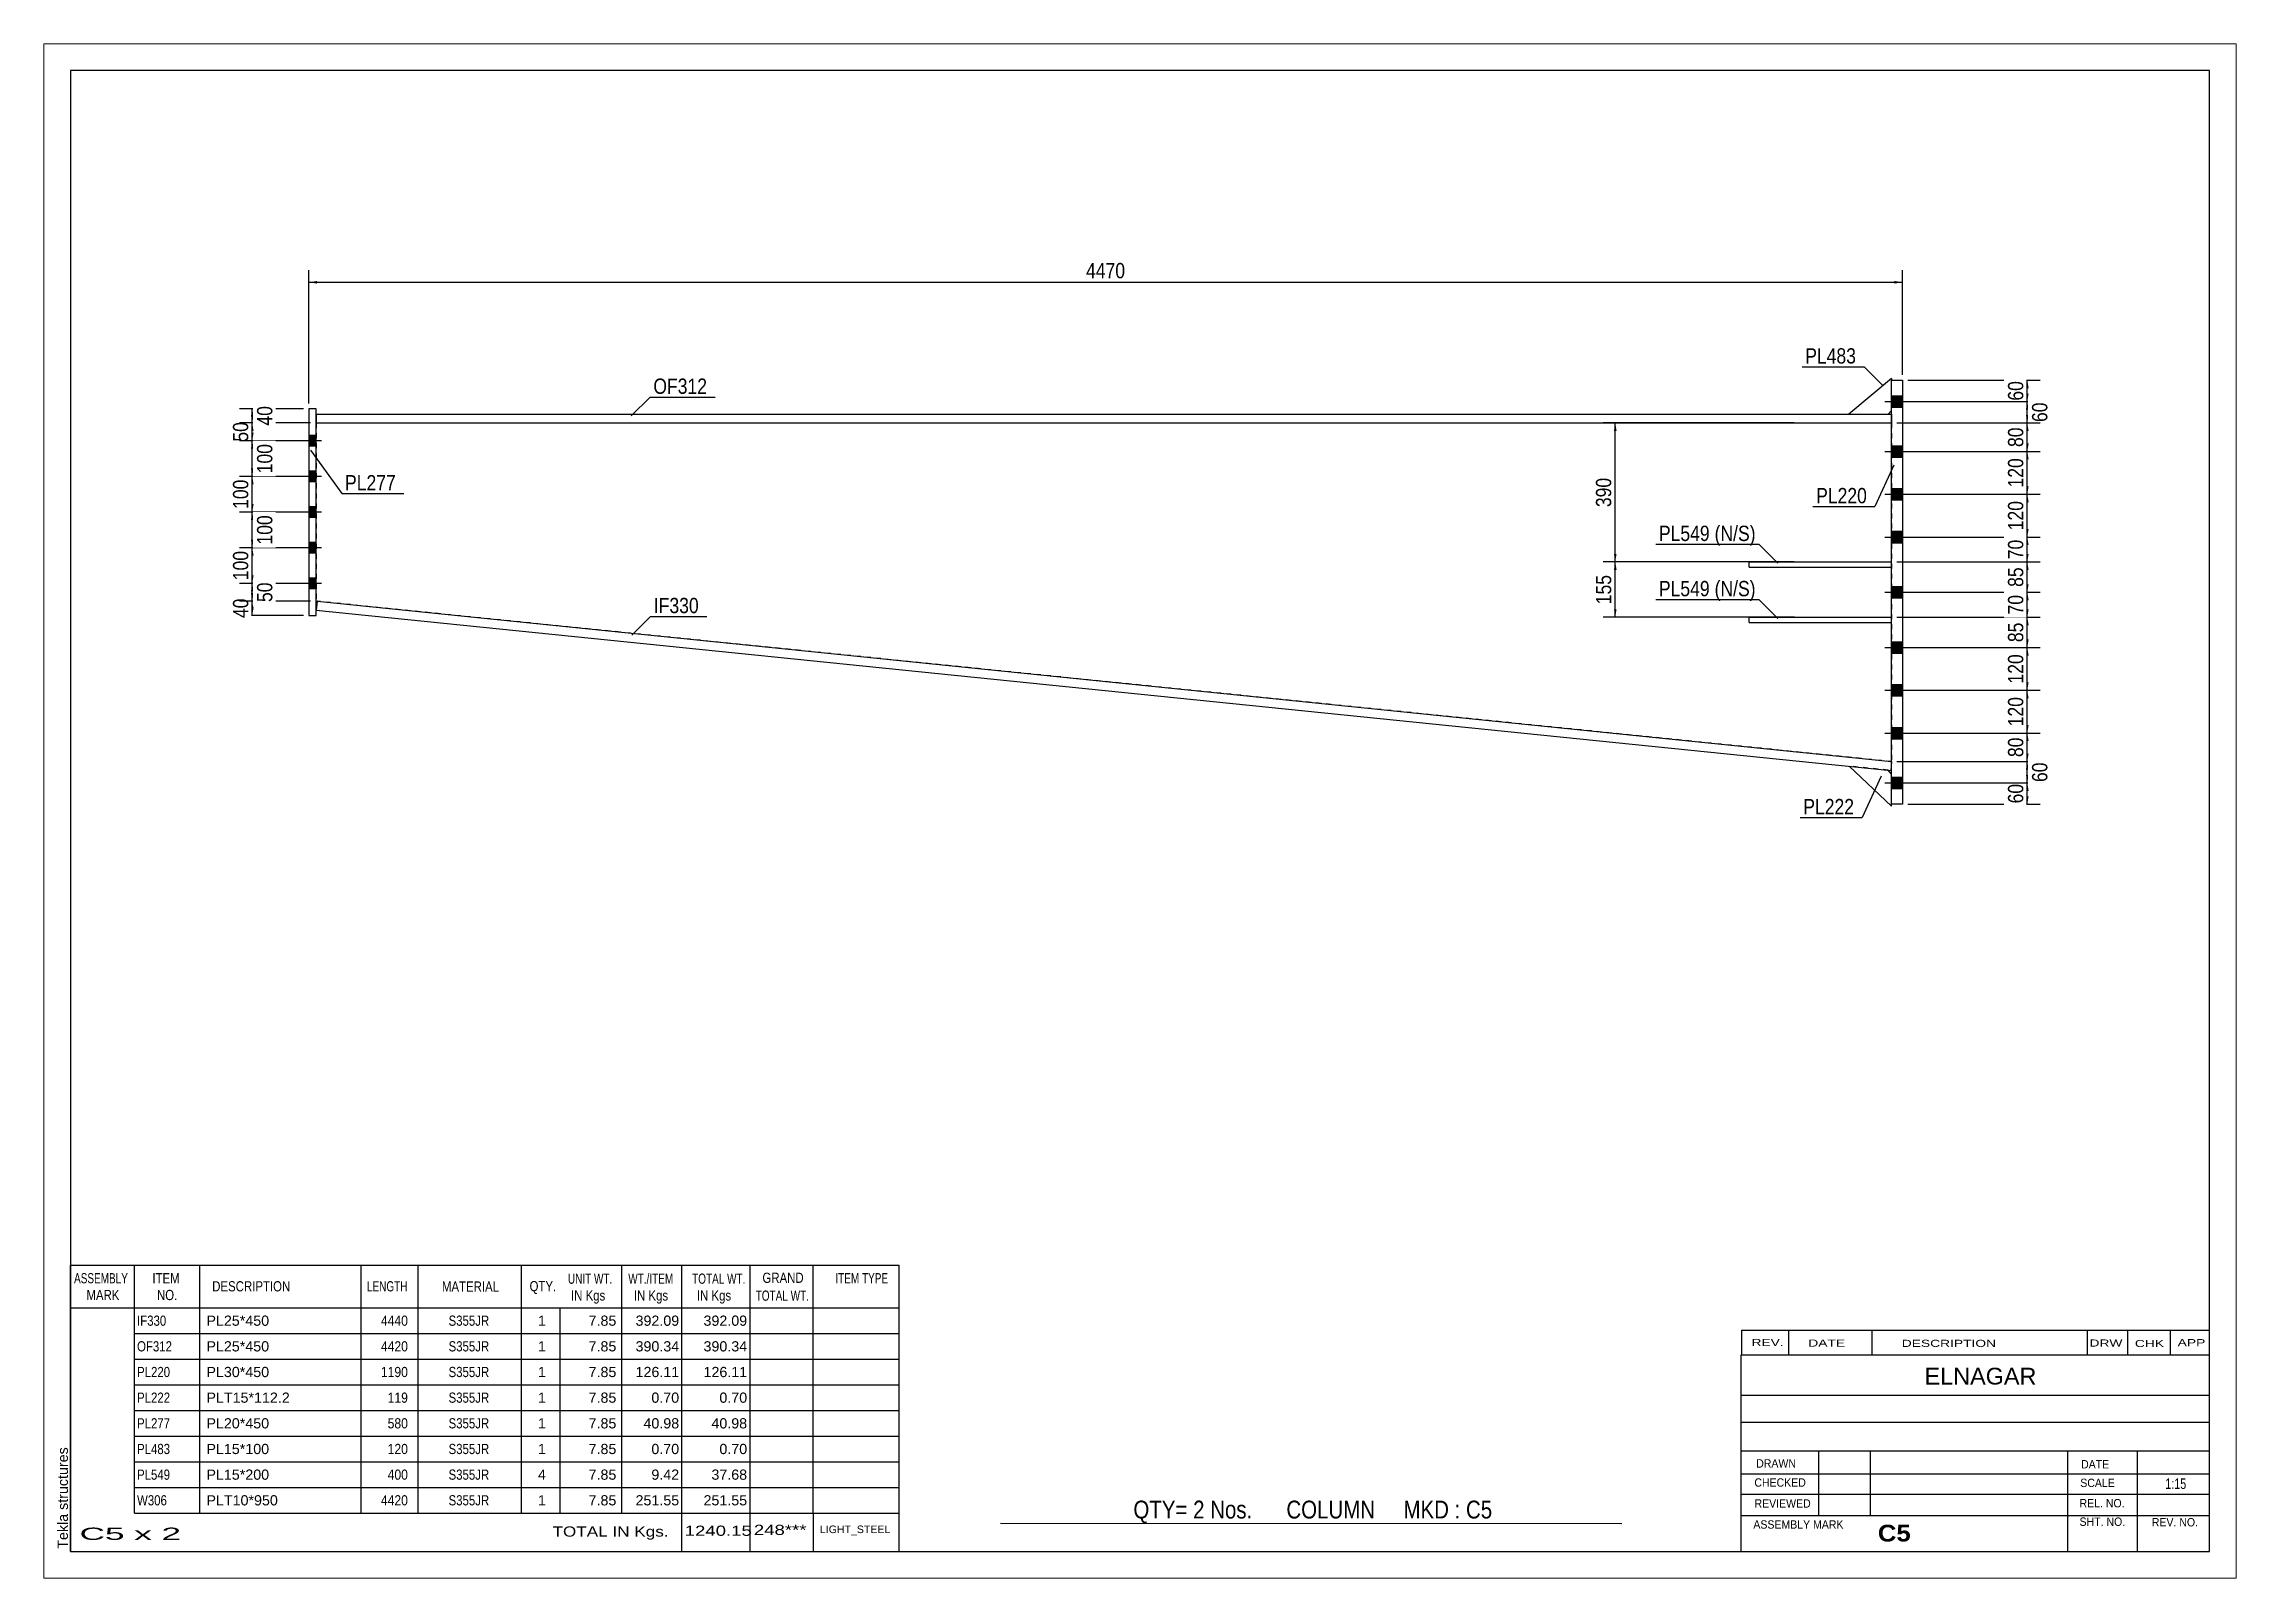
# Paper-space layout 'Layout1' of a CAD drawing. Header units: millimetres. Extents: x 0 to 410, y 0 to 287.
# The model-space entities are those that its viewports show. They can reach past a viewport. Long polylines and large blocks are cut down to what shows.
import ezdxf

# ---------------------------------------------------------------- set-up
doc = ezdxf.new("R2010")
doc.units = ezdxf.units.MM
doc.linetypes.add('DXK_LINE_DOT1', pattern=[1.8814, 0.9407, -0.9407])
doc.layers.add('Viewport layer', color=7, linetype='Continuous', plot=False)
doc.styles.add('Arial', font='ARIAL.TTF', dxfattribs={"height": 0.2})
doc.styles.add('Arial Bold', font='ARIALBD.TTF', dxfattribs={"height": 0.2})
doc.styles.add('Arial Narrow', font='ARIALN.TTF', dxfattribs={"height": 0.2})

# ---------------------------------------------------------------- blocks, each defined once
blk = doc.blocks.new('Unknown-627312065-1209')
at = {"color": 5, "linetype": 'Continuous'}
for p, q in [((206.43, 129.25), (-193.57, 129.25)), ((-193.57, 129.25), (-193.57, -147.75)), ((206.43, -147.75), (206.43, 129.25)), ((-193.57, -147.75), (206.43, -147.75))]:
    blk.add_line(p, q, dxfattribs=at)
at = {"color": 174, "linetype": 'Continuous', "style": 'Arial'}
blk.add_text('Tekla structures', height=1.9102, rotation=90, dxfattribs=at).set_placement((-194.07, -147.25))
blk = doc.blocks.new('Part-627312065-1408 - 1261')
at = {"color": 2, "linetype": 'Continuous'}
for p, q in [((120.33, 36.33), (120.33, 37.33)), ((120.33, 37.33), (147, 37.33)), ((120.33, 36.33), (147, 36.33))]:
    blk.add_line(p, q, dxfattribs=at)
blk = doc.blocks.new('Part-627312065-1376 - 1261')
at = {"color": 7, "linetype": 'DXK_LINE_DOT1'}
for p, q in [((120.33, 26), (120.33, 27)), ((120.33, 27), (147, 27)), ((120.33, 26), (147, 26))]:
    blk.add_line(p, q, dxfattribs=at)
blk = doc.blocks.new('Part-627312065-1540 - 1261')
at = {"color": 2, "linetype": 'Continuous'}
for p, q in [((147, 71.33), (149, 71.33)), ((147, -8), (147, 71.33)), ((149, 71.33), (149, -8)), ((149, -8), (147, -8))]:
    blk.add_line(p, q, dxfattribs=at)
blk = doc.blocks.new('Bolt-627312065-1301 - 1261')
at = {"linetype": 'Continuous'}
for points in [[(-149, 61), (-149, 59), (-147.67, 59), (-147.67, 61)], [(-149, 61), (-149, 59), (-147.67, 59), (-147.67, 61)], [(-149, 54.33), (-149, 52.33), (-147.67, 52.33), (-147.67, 54.33)], [(-149, 54.33), (-149, 52.33), (-147.67, 52.33), (-147.67, 54.33)], [(-149, 47.66), (-149, 45.66), (-147.67, 45.66), (-147.67, 47.66)], [(-149, 47.66), (-149, 45.66), (-147.67, 45.66), (-147.67, 47.66)], [(-149, 41), (-149, 39), (-147.67, 39), (-147.67, 41)], [(-149, 41), (-149, 39), (-147.67, 39), (-147.67, 41)], [(-149, 34.33), (-149, 32.33), (-147.67, 32.33), (-147.67, 34.33)], [(-149, 34.33), (-149, 32.33), (-147.67, 32.33), (-147.67, 34.33)]]:
    blk.add_hatch(color=3, dxfattribs=at).paths.add_polyline_path(points)
at = {"color": 3, "linetype": 'Continuous'}
for p, q in [((-147.67, 61), (-149, 61)), ((-147.67, 61), (-149, 61)), ((-146.67, 60), (-149, 60)), ((-146.67, 60), (-149, 60)), ((-147.67, 59), (-149, 59)), ((-147.67, 59), (-149, 59)), ((-147.67, 54.33), (-149, 54.33)), ((-147.67, 54.33), (-149, 54.33)), ((-146.67, 53.33), (-149, 53.33)), ((-146.67, 53.33), (-149, 53.33)), ((-147.67, 52.33), (-149, 52.33)), ((-147.67, 52.33), (-149, 52.33)), ((-147.67, 47.66), (-149, 47.66)), ((-147.67, 47.66), (-149, 47.66)), ((-146.67, 46.66), (-149, 46.66)), ((-146.67, 46.66), (-149, 46.66)), ((-147.67, 45.66), (-149, 45.66)), ((-147.67, 45.66), (-149, 45.66)), ((-147.67, 41), (-149, 41)), ((-147.67, 41), (-149, 41)), ((-146.67, 40), (-149, 40)), ((-146.67, 40), (-149, 40)), ((-147.67, 39), (-149, 39)), ((-147.67, 39), (-149, 39)), ((-147.67, 34.33), (-149, 34.33)), ((-147.67, 34.33), (-149, 34.33)), ((-146.67, 33.33), (-149, 33.33)), ((-146.67, 33.33), (-149, 33.33)), ((-147.67, 32.33), (-149, 32.33)), ((-147.67, 32.33), (-149, 32.33))]:
    blk.add_line(p, q, dxfattribs=at)
blk = doc.blocks.new('Part-627312065-1354 - 1261')
at = {"color": 7, "linetype": 'DXK_LINE_DOT1'}
for p, q in [((-147.67, 63.33), (-147.67, 30)), ((-147.67, 63.33), (147, 63.33)), ((147, 63.33), (147, 0)), ((147, 0), (-147.47, 29.98))]:
    blk.add_line(p, q, dxfattribs=at)
at = {"color": 2, "linetype": 'Continuous'}
blk.add_line((-147.67, 30), (-147.47, 29.98), dxfattribs=at)
blk = doc.blocks.new('Bolt-627312065-1338 - 1261')
at = {"linetype": 'Continuous'}
for points in [[(147, 68.4), (147, 66.27), (149, 66.27), (149, 68.4)], [(147, 68.4), (147, 66.27), (149, 66.27), (149, 68.4)], [(147, 59.07), (147, 56.93), (149, 56.93), (149, 59.07)], [(147, 59.07), (147, 56.93), (149, 56.93), (149, 59.07)], [(147, 51.07), (147, 48.93), (149, 48.93), (149, 51.07)], [(147, 51.07), (147, 48.93), (149, 48.93), (149, 51.07)], [(147, 43.07), (147, 40.93), (149, 40.93), (149, 43.07)], [(147, 43.07), (147, 40.93), (149, 40.93), (149, 43.07)], [(147, 32.73), (147, 30.6), (149, 30.6), (149, 32.73)], [(147, 32.73), (147, 30.6), (149, 30.6), (149, 32.73)], [(147, 22.4), (147, 20.27), (149, 20.27), (149, 22.4)], [(147, 22.4), (147, 20.27), (149, 20.27), (149, 22.4)], [(147, 14.4), (147, 12.27), (149, 12.27), (149, 14.4)], [(147, 14.4), (147, 12.27), (149, 12.27), (149, 14.4)], [(147, 6.4), (147, 4.27), (149, 4.27), (149, 6.4)], [(147, 6.4), (147, 4.27), (149, 4.27), (149, 6.4)], [(147, -2.93), (147, -5.07), (149, -5.07), (149, -2.93)], [(147, -2.93), (147, -5.07), (149, -5.07), (149, -2.93)]]:
    blk.add_hatch(color=3, dxfattribs=at).paths.add_polyline_path(points)
at = {"color": 3, "linetype": 'Continuous'}
for p, q in [((145.73, 67.33), (153.67, 67.33)), ((145.73, 67.33), (153.67, 67.33)), ((147, 68.4), (149, 68.4)), ((147, 68.4), (149, 68.4)), ((147, 66.27), (149, 66.27)), ((147, 66.27), (149, 66.27)), ((145.73, 58), (153.67, 58)), ((145.73, 58), (153.67, 58)), ((147, 59.07), (149, 59.07)), ((147, 59.07), (149, 59.07)), ((147, 56.93), (149, 56.93)), ((147, 56.93), (149, 56.93)), ((145.73, 50), (153.67, 50)), ((145.73, 50), (153.67, 50)), ((147, 51.07), (149, 51.07)), ((147, 51.07), (149, 51.07)), ((147, 48.93), (149, 48.93)), ((147, 48.93), (149, 48.93)), ((145.73, 42), (153.67, 42)), ((145.73, 42), (153.67, 42)), ((147, 43.07), (149, 43.07)), ((147, 43.07), (149, 43.07)), ((147, 40.93), (149, 40.93)), ((147, 40.93), (149, 40.93)), ((145.73, 31.67), (153.67, 31.67)), ((145.73, 31.67), (153.67, 31.67)), ((147, 32.73), (149, 32.73)), ((147, 32.73), (149, 32.73)), ((147, 30.6), (149, 30.6)), ((147, 30.6), (149, 30.6)), ((145.73, 21.33), (153.67, 21.33)), ((145.73, 21.33), (153.67, 21.33)), ((147, 22.4), (149, 22.4)), ((147, 22.4), (149, 22.4)), ((147, 20.27), (149, 20.27)), ((147, 20.27), (149, 20.27)), ((145.73, 13.33), (153.67, 13.33)), ((145.73, 13.33), (153.67, 13.33)), ((147, 14.4), (149, 14.4)), ((147, 14.4), (149, 14.4)), ((147, 12.27), (149, 12.27)), ((147, 12.27), (149, 12.27)), ((145.73, 5.33), (153.67, 5.33)), ((145.73, 5.33), (153.67, 5.33)), ((147, 6.4), (149, 6.4)), ((147, 6.4), (149, 6.4)), ((147, 4.27), (149, 4.27)), ((147, 4.27), (149, 4.27)), ((145.73, -4), (153.67, -4)), ((145.73, -4), (153.67, -4)), ((147, -2.93), (149, -2.93)), ((147, -2.93), (149, -2.93)), ((147, -5.07), (149, -5.07)), ((147, -5.07), (149, -5.07))]:
    blk.add_line(p, q, dxfattribs=at)
blk = doc.blocks.new('Part-627312065-1398 - 1261')
at = {"color": 2, "linetype": 'Continuous'}
for p, q in [((120.33, 26), (120.33, 27)), ((120.33, 27), (147, 27)), ((120.33, 26), (147, 26))]:
    blk.add_line(p, q, dxfattribs=at)
blk = doc.blocks.new('Part-627312065-1403 - 1261')
at = {"color": 7, "linetype": 'DXK_LINE_DOT1'}
for p, q in [((120.33, 36.33), (120.33, 37.33)), ((120.33, 37.33), (147, 37.33)), ((120.33, 36.33), (147, 36.33))]:
    blk.add_line(p, q, dxfattribs=at)
blk = doc.blocks.new('Part-627312065-1430 - 1261')
at = {"color": 2, "linetype": 'Continuous'}
for p, q in [((-149, 66), (-149, 27.33)), ((-147.67, 66), (-149, 66)), ((-147.67, 27.33), (-147.67, 66)), ((-149, 27.33), (-147.67, 27.33))]:
    blk.add_line(p, q, dxfattribs=at)
blk = doc.blocks.new('Part-627312065-1452 - 1261')
at = {"color": 2, "linetype": 'Continuous'}
for p, q in [((-147.47, 29.98), (-147.64, 28.32)), ((-147.47, 29.98), (147, 0)), ((-147.64, 28.32), (146.83, -1.66)), ((147, 0), (146.83, -1.66))]:
    blk.add_line(p, q, dxfattribs=at)
blk = doc.blocks.new('Part-627312065-1474 - 1261')
at = {"color": 2, "linetype": 'Continuous'}
for p, q in [((-147.67, 65), (-147.67, 63.33)), ((-147.67, 65), (147, 65)), ((-147.67, 63.33), (147, 63.33)), ((147, 65), (147, 63.33))]:
    blk.add_line(p, q, dxfattribs=at)
blk = doc.blocks.new('Part-627312065-1496 - 1261')
at = {"color": 2, "linetype": 'Continuous'}
for p, q in [((147, -8.34), (139.04, -0.86)), ((147, -2.34), (146.34, -1.61)), ((147, -8.34), (147, -8))]:
    blk.add_line(p, q, dxfattribs=at)
at = {"color": 7, "linetype": 'DXK_LINE_DOT1'}
for p, q in [((146.34, -1.61), (139.04, -0.86)), ((147, -8), (147, -2.34))]:
    blk.add_line(p, q, dxfattribs=at)
blk = doc.blocks.new('Part-627312065-1518 - 1261')
at = {"color": 2, "linetype": 'Continuous'}
for p, q in [((147, 71.67), (139, 65)), ((147, 71.67), (147, 71.33)), ((146.33, 65), (147, 65.67))]:
    blk.add_line(p, q, dxfattribs=at)
at = {"color": 7, "linetype": 'DXK_LINE_DOT1'}
for p, q in [((147, 65.67), (147, 71.33)), ((139, 65), (146.33, 65))]:
    blk.add_line(p, q, dxfattribs=at)
blk = doc.blocks.new('StraightDimension-627312065-5873 - 1261')
at = {"linetype": 'Continuous'}
for points in [[(-159.84, 51.83), (-159.59, 53.33), (-159.34, 51.83)], [(-159.34, 48.16), (-159.59, 46.66), (-159.84, 48.16)]]:
    blk.add_hatch(color=7, dxfattribs=at).paths.add_polyline_path(points)
at = {"color": 7, "linetype": 'Continuous'}
for p, q in [((-147.5, 53.33), (-161.84, 53.33)), ((-159.59, 46.66), (-159.59, 53.33)), ((-147.5, 46.66), (-161.84, 46.66))]:
    blk.add_line(p, q, dxfattribs=at)
at = {"color": 0}
blk.add_wipeout([(-159.74, 53.34), (-163.94, 53.34), (-163.94, 46.66), (-159.74, 46.66)], dxfattribs=at)
at = {"color": 3, "style": 'Arial Narrow'}
blk.add_text('100', height=2.863, rotation=90.0002, dxfattribs=at).set_placement((-160.34, 47.26))
blk = doc.blocks.new('StraightDimension-627312065-5871 - 1261')
at = {"linetype": 'Continuous'}
for points in [[(-159.84, 61.83), (-159.59, 63.33), (-159.34, 61.83)], [(-159.34, 61.5), (-159.59, 60), (-159.84, 61.5)]]:
    blk.add_hatch(color=7, dxfattribs=at).paths.add_polyline_path(points)
at = {"color": 7, "linetype": 'Continuous'}
for p, q in [((-148.67, 63.33), (-161.84, 63.33)), ((-159.59, 60), (-159.59, 63.33)), ((-148.67, 60), (-161.84, 60))]:
    blk.add_line(p, q, dxfattribs=at)
at = {"color": 0}
blk.add_wipeout([(-159.74, 64.09), (-163.94, 64.09), (-163.94, 59.24), (-159.74, 59.24)], dxfattribs=at)
at = {"color": 3, "style": 'Arial Narrow'}
blk.add_text('50', height=2.863, rotation=90.0002, dxfattribs=at).set_placement((-160.34, 59.84))
blk = doc.blocks.new('StraightDimension-627312065-5579 - 1261')
at = {"linetype": 'Continuous'}
for points in [[(172.12, -5.5), (172.37, -4), (172.62, -5.5)], [(172.62, -6.5), (172.37, -8), (172.12, -6.5)]]:
    blk.add_hatch(color=7, dxfattribs=at).paths.add_polyline_path(points)
at = {"color": 7, "linetype": 'Continuous'}
for p, q in [((148, -4), (174.77, -4)), ((172.37, -8), (172.37, -4)), ((150, -8), (174.77, -8))]:
    blk.add_line(p, q, dxfattribs=at)
at = {"color": 0}
blk.add_wipeout([(172.22, -3.57), (168.02, -3.57), (168.02, -8.43), (172.22, -8.43)], dxfattribs=at)
at = {"color": 3, "style": 'Arial Narrow'}
blk.add_text('60', height=2.863, rotation=90.0002, dxfattribs=at).set_placement((171.62, -7.83))
blk = doc.blocks.new('StraightDimension-627312065-5574 - 1261')
at = {"linetype": 'Continuous'}
for points in [[(172.12, 25.5), (172.37, 27), (172.62, 25.5)], [(172.62, 22.83), (172.37, 21.33), (172.12, 22.83)]]:
    blk.add_hatch(color=7, dxfattribs=at).paths.add_polyline_path(points)
at = {"color": 7, "linetype": 'Continuous'}
for p, q in [((148, 27), (174.77, 27)), ((172.37, 21.33), (172.37, 27)), ((148, 21.33), (174.77, 21.33))]:
    blk.add_line(p, q, dxfattribs=at)
at = {"color": 0}
blk.add_wipeout([(172.22, 26.59), (168.02, 26.59), (168.02, 21.74), (172.22, 21.74)], dxfattribs=at)
at = {"color": 3, "style": 'Arial Narrow'}
blk.add_text('85', height=2.863, rotation=90.0002, dxfattribs=at).set_placement((171.62, 22.34))
blk = doc.blocks.new('StraightDimension-627312065-5576 - 1261')
at = {"linetype": 'Continuous'}
for points in [[(172.12, 11.83), (172.37, 13.33), (172.62, 11.83)], [(172.62, 6.84), (172.37, 5.34), (172.12, 6.84)]]:
    blk.add_hatch(color=7, dxfattribs=at).paths.add_polyline_path(points)
at = {"color": 7, "linetype": 'Continuous'}
for p, q in [((148, 13.33), (174.77, 13.33)), ((172.37, 5.34), (172.37, 13.33)), ((148, 5.34), (174.77, 5.34))]:
    blk.add_line(p, q, dxfattribs=at)
at = {"color": 0}
blk.add_wipeout([(172.22, 12.68), (168.02, 12.68), (168.02, 5.99), (172.22, 5.99)], dxfattribs=at)
at = {"color": 3, "style": 'Arial Narrow'}
blk.add_text('120', height=2.863, rotation=90.0002, dxfattribs=at).set_placement((171.62, 6.59))
blk = doc.blocks.new('StraightDimension-627312065-5875 - 1261')
at = {"linetype": 'Continuous'}
for points in [[(-159.84, 38.5), (-159.59, 40), (-159.34, 38.5)], [(-159.34, 34.83), (-159.59, 33.33), (-159.84, 34.83)]]:
    blk.add_hatch(color=7, dxfattribs=at).paths.add_polyline_path(points)
at = {"color": 7, "linetype": 'Continuous'}
for p, q in [((-147.5, 40), (-161.84, 40)), ((-159.59, 33.33), (-159.59, 40)), ((-147.5, 33.33), (-161.84, 33.33))]:
    blk.add_line(p, q, dxfattribs=at)
at = {"color": 0}
blk.add_wipeout([(-159.74, 40), (-163.94, 40), (-163.94, 33.32), (-159.74, 33.32)], dxfattribs=at)
at = {"color": 3, "style": 'Arial Narrow'}
blk.add_text('100', height=2.863, rotation=90.0002, dxfattribs=at).set_placement((-160.34, 33.92))
blk = doc.blocks.new('StraightDimension-627312065-5566 - 1261')
at = {"linetype": 'Continuous'}
for points in [[(172.12, 69.83), (172.37, 71.33), (172.62, 69.83)], [(172.62, 68.83), (172.37, 67.33), (172.12, 68.83)]]:
    blk.add_hatch(color=7, dxfattribs=at).paths.add_polyline_path(points)
at = {"color": 7, "linetype": 'Continuous'}
for p, q in [((150, 71.33), (174.77, 71.33)), ((172.37, 67.33), (172.37, 71.33)), ((148, 67.33), (174.77, 67.33))]:
    blk.add_line(p, q, dxfattribs=at)
at = {"color": 0}
blk.add_wipeout([(172.22, 71.76), (168.02, 71.76), (168.02, 66.91), (172.22, 66.91)], dxfattribs=at)
at = {"color": 3, "style": 'Arial Narrow'}
blk.add_text('60', height=2.863, rotation=90.0002, dxfattribs=at).set_placement((171.62, 67.51))
blk = doc.blocks.new('StraightDimension-627312065-5575 - 1261')
at = {"linetype": 'Continuous'}
for points in [[(172.12, 19.83), (172.37, 21.33), (172.62, 19.83)], [(172.62, 14.83), (172.37, 13.33), (172.12, 14.83)]]:
    blk.add_hatch(color=7, dxfattribs=at).paths.add_polyline_path(points)
at = {"color": 7, "linetype": 'Continuous'}
for p, q in [((148, 21.33), (174.77, 21.33)), ((172.37, 13.33), (172.37, 21.33)), ((148, 13.33), (174.77, 13.33))]:
    blk.add_line(p, q, dxfattribs=at)
at = {"color": 0}
blk.add_wipeout([(172.22, 20.68), (168.02, 20.68), (168.02, 13.99), (172.22, 13.99)], dxfattribs=at)
at = {"color": 3, "style": 'Arial Narrow'}
blk.add_text('120', height=2.863, rotation=90.0002, dxfattribs=at).set_placement((171.62, 14.59))
blk = doc.blocks.new('StraightDimension-627312065-5877 - 1261')
at = {"linetype": 'Continuous'}
for points in [[(-159.84, 28.5), (-159.59, 30), (-159.34, 28.5)], [(-159.34, 28.83), (-159.59, 27.33), (-159.84, 28.83)]]:
    blk.add_hatch(color=7, dxfattribs=at).paths.add_polyline_path(points)
at = {"color": 7, "linetype": 'Continuous'}
for p, q in [((-148.67, 30), (-161.84, 30)), ((-159.59, 27.33), (-159.59, 30)), ((-150, 27.33), (-161.84, 27.33))]:
    blk.add_line(p, q, dxfattribs=at)
at = {"color": 0}
blk.add_wipeout([(-159.74, 31.09), (-163.94, 31.09), (-163.94, 26.24), (-159.74, 26.24)], dxfattribs=at)
at = {"color": 3, "style": 'Arial Narrow'}
blk.add_text('40', height=2.863, rotation=90.0002, dxfattribs=at).set_placement((-160.34, 26.84))
blk = doc.blocks.new('StraightDimension-627312065-5567 - 1261')
at = {"linetype": 'Continuous'}
for points in [[(172.12, 65.83), (172.37, 67.33), (172.62, 65.83)], [(172.62, 64.83), (172.37, 63.33), (172.12, 64.83)]]:
    blk.add_hatch(color=7, dxfattribs=at).paths.add_polyline_path(points)
at = {"color": 7, "linetype": 'Continuous'}
for p, q in [((148, 67.33), (174.62, 67.33)), ((172.37, 63.33), (172.37, 67.33)), ((148, 63.33), (174.62, 63.33))]:
    blk.add_line(p, q, dxfattribs=at)
at = {"color": 0}
blk.add_wipeout([(176.72, 67.76), (172.52, 67.76), (172.52, 62.91), (176.72, 62.91)], dxfattribs=at)
at = {"color": 3, "style": 'Arial Narrow'}
blk.add_text('60', height=2.863, rotation=90.0002, dxfattribs=at).set_placement((176.12, 63.51))
blk = doc.blocks.new('StraightDimension-627312065-5568 - 1261')
at = {"linetype": 'Continuous'}
for points in [[(172.12, 61.83), (172.37, 63.33), (172.62, 61.83)], [(172.62, 59.5), (172.37, 58), (172.12, 59.5)]]:
    blk.add_hatch(color=7, dxfattribs=at).paths.add_polyline_path(points)
at = {"color": 7, "linetype": 'Continuous'}
for p, q in [((148, 63.33), (174.77, 63.33)), ((172.37, 58), (172.37, 63.33)), ((148.67, 58), (174.77, 58))]:
    blk.add_line(p, q, dxfattribs=at)
at = {"color": 0}
blk.add_wipeout([(172.22, 63.09), (168.02, 63.09), (168.02, 58.24), (172.22, 58.24)], dxfattribs=at)
at = {"color": 3, "style": 'Arial Narrow'}
blk.add_text('80', height=2.863, rotation=90.0002, dxfattribs=at).set_placement((171.62, 58.84))
blk = doc.blocks.new('StraightDimension-627312065-5872 - 1261')
at = {"linetype": 'Continuous'}
for points in [[(-159.84, 58.5), (-159.59, 60), (-159.34, 58.5)], [(-159.34, 54.83), (-159.59, 53.33), (-159.84, 54.83)]]:
    blk.add_hatch(color=7, dxfattribs=at).paths.add_polyline_path(points)
at = {"color": 7, "linetype": 'Continuous'}
for p, q in [((-148.67, 60), (-161.99, 60)), ((-159.59, 53.33), (-159.59, 60)), ((-147.5, 53.33), (-161.99, 53.33))]:
    blk.add_line(p, q, dxfattribs=at)
at = {"color": 0}
blk.add_wipeout([(-155.24, 60.01), (-159.44, 60.01), (-159.44, 53.32), (-155.24, 53.32)], dxfattribs=at)
at = {"color": 3, "style": 'Arial Narrow'}
blk.add_text('100', height=2.863, rotation=90.0002, dxfattribs=at).set_placement((-155.84, 53.92))
blk = doc.blocks.new('StraightDimension-627312065-5569 - 1261')
at = {"linetype": 'Continuous'}
for points in [[(172.12, 56.5), (172.37, 58), (172.62, 56.5)], [(172.62, 51.5), (172.37, 50), (172.12, 51.5)]]:
    blk.add_hatch(color=7, dxfattribs=at).paths.add_polyline_path(points)
at = {"color": 7, "linetype": 'Continuous'}
for p, q in [((148.67, 58), (174.77, 58)), ((172.37, 50), (172.37, 58)), ((148, 50), (174.77, 50))]:
    blk.add_line(p, q, dxfattribs=at)
at = {"color": 0}
blk.add_wipeout([(172.22, 57.34), (168.02, 57.34), (168.02, 50.66), (172.22, 50.66)], dxfattribs=at)
at = {"color": 3, "style": 'Arial Narrow'}
blk.add_text('120', height=2.863, rotation=90.0002, dxfattribs=at).set_placement((171.62, 51.26))
blk = doc.blocks.new('StraightDimension-627312065-5570 - 1261')
at = {"linetype": 'Continuous'}
for points in [[(172.12, 48.5), (172.37, 50), (172.62, 48.5)], [(172.62, 43.5), (172.37, 42), (172.12, 43.5)]]:
    blk.add_hatch(color=7, dxfattribs=at).paths.add_polyline_path(points)
at = {"color": 7, "linetype": 'Continuous'}
for p, q in [((148, 50), (174.77, 50)), ((172.37, 42), (172.37, 50)), ((148, 42), (174.77, 42))]:
    blk.add_line(p, q, dxfattribs=at)
at = {"color": 0}
blk.add_wipeout([(172.22, 49.34), (168.02, 49.34), (168.02, 42.66), (172.22, 42.66)], dxfattribs=at)
at = {"color": 3, "style": 'Arial Narrow'}
blk.add_text('120', height=2.863, rotation=90.0002, dxfattribs=at).set_placement((171.62, 43.26))
blk = doc.blocks.new('StraightDimension-627312065-5571 - 1261')
at = {"linetype": 'Continuous'}
for points in [[(172.12, 40.5), (172.37, 42), (172.62, 40.5)], [(172.62, 38.83), (172.37, 37.33), (172.12, 38.83)]]:
    blk.add_hatch(color=7, dxfattribs=at).paths.add_polyline_path(points)
at = {"color": 7, "linetype": 'Continuous'}
for p, q in [((148, 42), (174.77, 42)), ((172.37, 37.33), (172.37, 42)), ((148, 37.33), (174.77, 37.33))]:
    blk.add_line(p, q, dxfattribs=at)
at = {"color": 0}
blk.add_wipeout([(172.22, 42.09), (168.02, 42.09), (168.02, 37.24), (172.22, 37.24)], dxfattribs=at)
at = {"color": 3, "style": 'Arial Narrow'}
blk.add_text('70', height=2.863, rotation=90.0002, dxfattribs=at).set_placement((171.62, 37.84))
blk = doc.blocks.new('StraightDimension-627312065-5572 - 1261')
at = {"linetype": 'Continuous'}
for points in [[(172.12, 35.83), (172.37, 37.33), (172.62, 35.83)], [(172.62, 33.17), (172.37, 31.67), (172.12, 33.17)]]:
    blk.add_hatch(color=7, dxfattribs=at).paths.add_polyline_path(points)
at = {"color": 7, "linetype": 'Continuous'}
for p, q in [((148, 37.33), (174.77, 37.33)), ((172.37, 31.67), (172.37, 37.33)), ((148, 31.67), (174.77, 31.67))]:
    blk.add_line(p, q, dxfattribs=at)
at = {"color": 0}
blk.add_wipeout([(172.22, 36.93), (168.02, 36.93), (168.02, 32.07), (172.22, 32.07)], dxfattribs=at)
at = {"color": 3, "style": 'Arial Narrow'}
blk.add_text('85', height=2.863, rotation=90.0002, dxfattribs=at).set_placement((171.62, 32.67))
blk = doc.blocks.new('StraightDimension-627312065-5876 - 1261')
at = {"linetype": 'Continuous'}
for points in [[(-159.84, 31.83), (-159.59, 33.33), (-159.34, 31.83)], [(-159.34, 31.5), (-159.59, 30), (-159.84, 31.5)]]:
    blk.add_hatch(color=7, dxfattribs=at).paths.add_polyline_path(points)
at = {"color": 7, "linetype": 'Continuous'}
for p, q in [((-147.5, 33.33), (-161.99, 33.33)), ((-159.59, 30), (-159.59, 33.33)), ((-148.67, 30), (-161.99, 30))]:
    blk.add_line(p, q, dxfattribs=at)
at = {"color": 0}
blk.add_wipeout([(-155.24, 34.09), (-159.44, 34.09), (-159.44, 29.24), (-155.24, 29.24)], dxfattribs=at)
at = {"color": 3, "style": 'Arial Narrow'}
blk.add_text('50', height=2.863, rotation=90.0002, dxfattribs=at).set_placement((-155.84, 29.84))
blk = doc.blocks.new('StraightDimension-627312065-5573 - 1261')
at = {"linetype": 'Continuous'}
for points in [[(172.12, 30.17), (172.37, 31.67), (172.62, 30.17)], [(172.62, 28.5), (172.37, 27), (172.12, 28.5)]]:
    blk.add_hatch(color=7, dxfattribs=at).paths.add_polyline_path(points)
at = {"color": 7, "linetype": 'Continuous'}
for p, q in [((148, 31.67), (174.77, 31.67)), ((172.37, 27), (172.37, 31.67)), ((148, 27), (174.77, 27))]:
    blk.add_line(p, q, dxfattribs=at)
at = {"color": 0}
blk.add_wipeout([(172.22, 31.76), (168.02, 31.76), (168.02, 26.91), (172.22, 26.91)], dxfattribs=at)
at = {"color": 3, "style": 'Arial Narrow'}
blk.add_text('70', height=2.863, rotation=90.0002, dxfattribs=at).set_placement((171.62, 27.51))
blk = doc.blocks.new('StraightDimension-627312065-5577 - 1261')
at = {"linetype": 'Continuous'}
for points in [[(172.12, 3.84), (172.37, 5.34), (172.62, 3.84)], [(172.62, 1.5), (172.37, 0), (172.12, 1.5)]]:
    blk.add_hatch(color=7, dxfattribs=at).paths.add_polyline_path(points)
at = {"color": 7, "linetype": 'Continuous'}
for p, q in [((148, 5.34), (174.77, 5.34)), ((172.37, 0), (172.37, 5.34)), ((148, 0), (174.77, 0))]:
    blk.add_line(p, q, dxfattribs=at)
at = {"color": 0}
blk.add_wipeout([(172.22, 5.1), (168.02, 5.1), (168.02, 0.24), (172.22, 0.24)], dxfattribs=at)
at = {"color": 3, "style": 'Arial Narrow'}
blk.add_text('80', height=2.863, rotation=90.0002, dxfattribs=at).set_placement((171.62, 0.84))
blk = doc.blocks.new('StraightDimension-627312065-5578 - 1261')
at = {"linetype": 'Continuous'}
for points in [[(172.12, -1.5), (172.37, 0), (172.62, -1.5)], [(172.62, -2.5), (172.37, -4), (172.12, -2.5)]]:
    blk.add_hatch(color=7, dxfattribs=at).paths.add_polyline_path(points)
at = {"color": 7, "linetype": 'Continuous'}
for p, q in [((148, 0), (174.62, 0)), ((148, -4), (174.62, -4)), ((172.37, -4), (172.37, 0))]:
    blk.add_line(p, q, dxfattribs=at)
at = {"color": 0}
blk.add_wipeout([(176.72, 0.43), (172.52, 0.43), (172.52, -4.43), (176.72, -4.43)], dxfattribs=at)
at = {"color": 3, "style": 'Arial Narrow'}
blk.add_text('60', height=2.863, rotation=90.0002, dxfattribs=at).set_placement((176.12, -3.83))
blk = doc.blocks.new('StraightDimension-627312065-5870 - 1261')
at = {"linetype": 'Continuous'}
for points in [[(-159.84, 64.5), (-159.59, 66), (-159.34, 64.5)], [(-159.34, 64.83), (-159.59, 63.33), (-159.84, 64.83)]]:
    blk.add_hatch(color=7, dxfattribs=at).paths.add_polyline_path(points)
at = {"color": 7, "linetype": 'Continuous'}
for p, q in [((-150, 66), (-161.99, 66)), ((-159.59, 63.33), (-159.59, 66)), ((-148.67, 63.33), (-161.99, 63.33))]:
    blk.add_line(p, q, dxfattribs=at)
at = {"color": 0}
blk.add_wipeout([(-155.24, 67.09), (-159.44, 67.09), (-159.44, 62.24), (-155.24, 62.24)], dxfattribs=at)
at = {"color": 3, "style": 'Arial Narrow'}
blk.add_text('40', height=2.863, rotation=90.0002, dxfattribs=at).set_placement((-155.84, 62.84))
blk = doc.blocks.new('StraightDimension-627312065-5742 - 1261')
at = {"linetype": 'Continuous'}
for points in [[(-147.5, 89.4), (-149, 89.65), (-147.5, 89.9)], [(147.5, 89.9), (149, 89.65), (147.5, 89.4)]]:
    blk.add_hatch(color=7, dxfattribs=at).paths.add_polyline_path(points)
at = {"color": 7, "linetype": 'Continuous'}
for p, q in [((-149, 67), (-149, 91.9)), ((149, 72.33), (149, 91.9)), ((-149, 89.65), (149, 89.65))]:
    blk.add_line(p, q, dxfattribs=at)
at = {"color": 0}
blk.add_wipeout([(4.26, 89.8), (4.26, 94), (-4.26, 94), (-4.26, 89.8)], dxfattribs=at)
at = {"color": 3, "style": 'Arial Narrow'}
blk.add_text('4470', height=2.863, dxfattribs=at).set_placement((-3.66, 90.4))
blk = doc.blocks.new('StraightDimension-627312065-5769 - 1261')
at = {"linetype": 'Continuous'}
for points in [[(95.06, 61.83), (95.31, 63.33), (95.56, 61.83)], [(95.56, 38.83), (95.31, 37.33), (95.06, 38.83)]]:
    blk.add_hatch(color=7, dxfattribs=at).paths.add_polyline_path(points)
at = {"color": 7, "linetype": 'Continuous'}
for p, q in [((128.74, 63.33), (93.06, 63.33)), ((95.31, 37.33), (95.31, 63.33)), ((128.74, 37.33), (93.06, 37.33))]:
    blk.add_line(p, q, dxfattribs=at)
at = {"color": 0}
blk.add_wipeout([(95.16, 53.68), (90.96, 53.68), (90.96, 46.99), (95.16, 46.99)], dxfattribs=at)
at = {"color": 3, "style": 'Arial Narrow'}
blk.add_text('390', height=2.863, rotation=90.0002, dxfattribs=at).set_placement((94.56, 47.59))
blk = doc.blocks.new('StraightDimension-627312065-5770 - 1261')
at = {"linetype": 'Continuous'}
for points in [[(95.06, 35.83), (95.31, 37.33), (95.56, 35.83)], [(95.56, 28.5), (95.31, 27), (95.06, 28.5)]]:
    blk.add_hatch(color=7, dxfattribs=at).paths.add_polyline_path(points)
at = {"color": 7, "linetype": 'Continuous'}
for p, q in [((128.74, 37.33), (93.06, 37.33)), ((95.31, 27), (95.31, 37.33)), ((128.86, 27), (93.06, 27))]:
    blk.add_line(p, q, dxfattribs=at)
at = {"color": 0}
blk.add_wipeout([(95.16, 35.51), (90.96, 35.51), (90.96, 28.82), (95.16, 28.82)], dxfattribs=at)
at = {"color": 3, "style": 'Arial Narrow'}
blk.add_text('155', height=2.863, rotation=90.0002, dxfattribs=at).set_placement((94.56, 29.42))
blk = doc.blocks.new('StraightDimension-627312065-5874 - 1261')
at = {"linetype": 'Continuous'}
for points in [[(-159.84, 45.16), (-159.59, 46.66), (-159.34, 45.16)], [(-159.34, 41.5), (-159.59, 40), (-159.84, 41.5)]]:
    blk.add_hatch(color=7, dxfattribs=at).paths.add_polyline_path(points)
at = {"color": 7, "linetype": 'Continuous'}
for p, q in [((-147.5, 46.66), (-161.99, 46.66)), ((-159.59, 40), (-159.59, 46.66)), ((-147.5, 40), (-161.99, 40))]:
    blk.add_line(p, q, dxfattribs=at)
at = {"color": 0}
blk.add_wipeout([(-155.24, 46.67), (-159.44, 46.67), (-159.44, 39.99), (-155.24, 39.99)], dxfattribs=at)
at = {"color": 3, "style": 'Arial Narrow'}
blk.add_text('100', height=2.863, rotation=90.0002, dxfattribs=at).set_placement((-155.84, 40.59))
blk = doc.blocks.new('CBS_NAME_BLOG-627312065-6430')
at = {"color": 7, "linetype": 'Continuous'}
for p, q in [((118.84, -111), (206.36, -111)), ((118.84, -147.71), (118.84, -111)), ((118.84, -118.53), (206.36, -118.53)), ((118.91, -123.59), (206.43, -123.59)), ((118.84, -128.96), (206.36, -128.96)), ((133.36, -141.06), (133.36, -128.97)), ((143.05, -141.04), (143.05, -128.97)), ((179.96, -147.71), (179.96, -128.97)), ((193.01, -147.71), (193.01, -128.96)), ((118.85, -133.26), (206.43, -133.24)), ((118.84, -137.01), (206.36, -137.01)), ((118.84, -141.05), (206.36, -141.05)), ((118.84, -147.75), (206.43, -147.75))]:
    blk.add_line(p, q, dxfattribs=at)
at = {"color": 3, "linetype": 'Continuous', "style": 'Arial'}
blk.add_text('ELNAGAR', height=3.133, dxfattribs=at).set_placement((153.16, -116.53))
at = {"color": 3, "linetype": 'Continuous'}
for s, height, style, width, p in [('DRAWN', 1.566, 'Arial', 0.9, (121.67, -132.07)), ('DATE', 1.566, 'Arial', 0.9, (182.43, -132.23)), ('CHECKED', 1.566, 'Arial', 0.9, (121.33, -135.64)), ('SCALE', 1.566, 'Arial', 0.9, (182.28, -135.71)), ('1:15', 1.957, 'Arial Narrow', 0.9, (198.17, -136.06)), ('REVIEWED', 1.566, 'Arial', 0.9, (121.36, -139.56)), ('REL. NO.', 1.566, 'Arial', 0.9, (182.14, -139.51)), ('ASSEMBLY MARK', 1.5663, 'Arial', 0.9, (121.14, -143.49)), ('C5', 3.131, 'Arial Bold', 1.1, (144.42, -145.89)), ('SHT. NO.', 1.566, 'Arial', 0.9, (182.14, -142.97)), ('REV. NO.', 1.566, 'Arial', 0.9, (195.66, -143.07))]:
    blk.add_text(s, height=height, dxfattribs=dict(at, style=style, width=width)).set_placement(p)
blk = doc.blocks.new('CBS_BOM-627312065-6428')
at = {"color": 7, "linetype": 'Continuous'}
for p, q in [((-193.6, -102.18), (-193.6, -94.18)), ((-193.6, -94.18), (-38.68, -94.18)), ((-181.6, -102.18), (-181.6, -94.18)), ((-169.41, -102.18), (-169.41, -94.18)), ((-139.24, -102.18), (-139.24, -94.18)), ((-128.57, -102.18), (-128.57, -94.18)), ((-109.25, -102.18), (-109.25, -94.18)), ((-90.45, -102.18), (-90.45, -94.18)), ((-79.23, -102.18), (-79.23, -94.18)), ((-66.45, -102.18), (-66.45, -94.18)), ((-54.7, -102.18), (-54.7, -94.18)), ((-38.68, -94.19), (-38.68, -102.17)), ((-193.6, -102.18), (-38.68, -102.18)), ((-193.6, -106.98), (-193.6, -102.18)), ((-181.6, -106.98), (-181.6, -102.18)), ((-169.41, -106.98), (-169.41, -102.18)), ((-139.24, -106.98), (-139.24, -102.18)), ((-128.57, -106.98), (-128.57, -102.18)), ((-109.25, -106.98), (-109.25, -102.18)), ((-101.98, -106.98), (-101.98, -102.18)), ((-90.45, -106.98), (-90.45, -102.18)), ((-79.23, -106.98), (-79.23, -102.18)), ((-66.45, -106.98), (-66.45, -102.18)), ((-54.68, -106.98), (-54.68, -102.18)), ((-38.68, -102.19), (-38.68, -106.98)), ((-193.6, -111.78), (-193.6, -106.98)), ((-181.6, -106.98), (-38.68, -106.98)), ((-181.6, -111.78), (-181.6, -106.98)), ((-169.41, -111.78), (-169.41, -106.98)), ((-139.24, -111.78), (-139.24, -106.98)), ((-128.57, -111.78), (-128.57, -106.98)), ((-109.25, -111.78), (-109.25, -106.98)), ((-101.98, -111.78), (-101.98, -106.98)), ((-90.45, -111.78), (-90.45, -106.98)), ((-79.23, -111.78), (-79.23, -106.98)), ((-66.45, -111.78), (-66.45, -106.98)), ((-54.68, -111.78), (-54.68, -106.98)), ((-38.68, -106.99), (-38.68, -111.78)), ((-193.6, -116.58), (-193.6, -111.78)), ((-181.6, -111.78), (-38.68, -111.78)), ((-181.6, -116.58), (-181.6, -111.78)), ((-169.41, -116.58), (-169.41, -111.78)), ((-139.24, -116.58), (-139.24, -111.78)), ((-128.57, -116.58), (-128.57, -111.78)), ((-109.25, -116.58), (-109.25, -111.78)), ((-101.98, -116.58), (-101.98, -111.78)), ((-90.45, -116.58), (-90.45, -111.78)), ((-79.23, -116.58), (-79.23, -111.78)), ((-66.45, -116.58), (-66.45, -111.78)), ((-54.68, -116.58), (-54.68, -111.78)), ((-38.68, -111.79), (-38.68, -116.58)), ((-193.6, -121.38), (-193.6, -116.58)), ((-181.6, -116.58), (-38.68, -116.58)), ((-181.6, -121.38), (-181.6, -116.58)), ((-169.41, -121.38), (-169.41, -116.58)), ((-139.24, -121.38), (-139.24, -116.58)), ((-128.57, -121.38), (-128.57, -116.58)), ((-109.25, -121.38), (-109.25, -116.58)), ((-101.98, -121.38), (-101.98, -116.58)), ((-90.45, -121.38), (-90.45, -116.58)), ((-79.23, -121.38), (-79.23, -116.58)), ((-66.45, -121.38), (-66.45, -116.58)), ((-54.68, -121.38), (-54.68, -116.58)), ((-38.68, -116.59), (-38.68, -121.38)), ((-193.6, -126.18), (-193.6, -121.38)), ((-181.6, -121.38), (-38.68, -121.38)), ((-181.6, -126.18), (-181.6, -121.38)), ((-169.41, -126.18), (-169.41, -121.38)), ((-139.24, -126.18), (-139.24, -121.38)), ((-128.57, -126.18), (-128.57, -121.38)), ((-109.25, -126.18), (-109.25, -121.38)), ((-101.98, -126.18), (-101.98, -121.38)), ((-90.45, -126.18), (-90.45, -121.38)), ((-79.23, -126.18), (-79.23, -121.38)), ((-66.45, -126.18), (-66.45, -121.38)), ((-54.68, -126.18), (-54.68, -121.38)), ((-38.68, -121.39), (-38.68, -126.18)), ((-193.6, -130.98), (-193.6, -126.18)), ((-181.6, -126.18), (-38.68, -126.18)), ((-181.6, -130.98), (-181.6, -126.18)), ((-169.41, -130.98), (-169.41, -126.18)), ((-139.24, -130.98), (-139.24, -126.18)), ((-128.57, -130.98), (-128.57, -126.18)), ((-109.25, -130.98), (-109.25, -126.18)), ((-101.98, -130.98), (-101.98, -126.18)), ((-90.45, -130.98), (-90.45, -126.18)), ((-79.23, -130.98), (-79.23, -126.18)), ((-66.45, -130.98), (-66.45, -126.18)), ((-54.68, -130.98), (-54.68, -126.18)), ((-38.68, -126.19), (-38.68, -130.98)), ((-193.6, -135.78), (-193.6, -130.98)), ((-181.6, -130.98), (-38.68, -130.98)), ((-181.6, -135.78), (-181.6, -130.98)), ((-169.41, -135.78), (-169.41, -130.98)), ((-139.24, -135.78), (-139.24, -130.98)), ((-128.57, -135.78), (-128.57, -130.98)), ((-109.25, -135.78), (-109.25, -130.98)), ((-101.98, -135.78), (-101.98, -130.98)), ((-90.45, -135.78), (-90.45, -130.98)), ((-79.23, -135.78), (-79.23, -130.98)), ((-66.45, -135.78), (-66.45, -130.98)), ((-54.68, -135.78), (-54.68, -130.98)), ((-38.68, -130.99), (-38.68, -135.78)), ((-193.6, -140.58), (-193.6, -135.78)), ((-181.6, -135.78), (-38.68, -135.78)), ((-181.6, -140.58), (-181.6, -135.78)), ((-169.41, -140.58), (-169.41, -135.78)), ((-139.24, -140.58), (-139.24, -135.78)), ((-128.57, -140.58), (-128.57, -135.78)), ((-109.25, -140.58), (-109.25, -135.78)), ((-101.98, -140.58), (-101.98, -135.78)), ((-90.45, -140.58), (-90.45, -135.78)), ((-79.23, -140.58), (-79.23, -135.78)), ((-66.45, -140.58), (-66.45, -135.78)), ((-54.68, -140.58), (-54.68, -135.78)), ((-38.68, -135.79), (-38.68, -140.58)), ((-193.6, -147.78), (-193.6, -140.6)), ((-181.6, -140.58), (-38.68, -140.58)), ((-79.23, -147.78), (-79.23, -140.6)), ((-66.45, -147.78), (-66.45, -140.6)), ((-54.64, -147.78), (-54.64, -140.6)), ((-38.68, -140.58), (-38.68, -147.78)), ((-193.6, -147.78), (-38.68, -147.78))]:
    blk.add_line(p, q, dxfattribs=at)
at = {"color": 3, "linetype": 'Continuous', "style": 'Arial'}
for s, height, width, p in [('ASSEMBLY', 1.91, 0.7, (-192.92, -97.6)), ('ITEM', 1.91, 0.8, (-178.27, -97.6)), ('DESCRIPTION', 1.9102, 0.8, (-167.08, -99.11)), ('LENGTH', 1.91, 0.7, (-138.14, -99.11)), ('MATERIAL', 1.91, 0.8, (-124.12, -99.16)), ('QTY.', 1.91, 0.8, (-107.73, -99.08)), ('UNIT WT.', 1.91, 0.7, (-100.56, -97.68)), ('WT./ITEM', 1.91, 0.7, (-89.27, -97.68)), ('TOTAL WT.', 1.91, 0.7, (-77.33, -97.68)), ('GRAND', 1.91, 0.8, (-64.18, -97.52)), ('ITEM TYPE', 1.91, 0.7, (-50.54, -97.6)), ('MARK', 1.91, 0.8, (-190.6, -100.74)), ('NO.', 1.91, 0.8, (-177.41, -100.74)), ('IN Kgs', 1.91, 0.8, (-99.98, -100.82)), ('IN Kgs', 1.91, 0.8, (-88.23, -100.82)), ('IN Kgs', 1.91, 0.8, (-76.44, -100.82)), ('TOTAL WT.', 1.91, 0.7, (-65.44, -100.86))]:
    blk.add_text(s, height=height, dxfattribs=dict(at, width=width)).set_placement(p)
at = {"color": 7, "linetype": 'Continuous', "style": 'Arial'}
for s, width, p in [('IF330', 0.8, (-181.14, -105.54)), ('4440', 0.85, (-135.53, -105.54)), ('S355JR', 0.8, (-122.88, -105.54)), ('OF312', 0.8, (-181.14, -110.34)), ('4420', 0.85, (-135.53, -110.34)), ('S355JR', 0.8, (-122.88, -110.34)), ('PL220', 0.8, (-181.14, -115.14)), ('1190', 0.85, (-135.53, -115.14)), ('S355JR', 0.8, (-122.88, -115.14)), ('PL222', 0.8, (-181.14, -119.94)), ('119', 0.85, (-134.27, -119.94)), ('S355JR', 0.8, (-122.88, -119.94)), ('PL277', 0.8, (-181.14, -124.74)), ('580', 0.85, (-134.27, -124.74)), ('S355JR', 0.8, (-122.88, -124.74)), ('PL483', 0.8, (-181.14, -129.54)), ('120', 0.85, (-134.27, -129.54)), ('S355JR', 0.8, (-122.88, -129.54)), ('PL549', 0.8, (-181.14, -134.34)), ('400', 0.85, (-134.27, -134.34)), ('S355JR', 0.8, (-122.88, -134.34)), ('W306', 0.8, (-181.14, -139.14)), ('4420', 0.85, (-135.53, -139.14)), ('S355JR', 0.8, (-122.88, -139.14))]:
    blk.add_text(s, height=1.91, dxfattribs=dict(at, width=width)).set_placement(p)
for s, height, p in [('PL25*450', 1.91, (-168.16, -105.54)), ('1', 1.91, (-106.16, -105.54)), ('7.85', 1.91, (-96.69, -105.54)), ('392.09', 1.91, (-87.91, -105.54)), ('392.09', 1.91, (-75.2, -105.54)), ('PL25*450', 1.91, (-168.16, -110.34)), ('1', 1.91, (-106.16, -110.34)), ('7.85', 1.91, (-96.69, -110.34)), ('390.34', 1.91, (-87.91, -110.34)), ('390.34', 1.91, (-75.2, -110.34)), ('PL30*450', 1.91, (-168.16, -115.14)), ('1', 1.91, (-106.16, -115.14)), ('7.85', 1.91, (-96.69, -115.14)), ('126.11', 1.91, (-87.91, -115.14)), ('126.11', 1.91, (-75.2, -115.14)), ('PLT15*112.2', 1.9102, (-168.16, -119.94)), ('1', 1.91, (-106.16, -119.94)), ('7.85', 1.91, (-96.69, -119.94)), ('0.70', 1.91, (-84.95, -119.94)), ('0.70', 1.91, (-72.23, -119.94)), ('PL20*450', 1.91, (-168.16, -124.74)), ('1', 1.91, (-106.16, -124.74)), ('7.85', 1.91, (-96.69, -124.74)), ('40.98', 1.91, (-86.43, -124.74)), ('40.98', 1.91, (-73.72, -124.74)), ('PL15*100', 1.91, (-168.16, -129.54)), ('1', 1.91, (-106.16, -129.54)), ('7.85', 1.91, (-96.69, -129.54)), ('0.70', 1.91, (-84.95, -129.54)), ('0.70', 1.91, (-72.23, -129.54)), ('PL15*200', 1.91, (-168.16, -134.34)), ('4', 1.91, (-106.16, -134.34)), ('7.85', 1.91, (-96.69, -134.34)), ('9.42', 1.91, (-84.95, -134.34)), ('37.68', 1.91, (-73.72, -134.34)), ('PLT10*950', 1.91, (-168.16, -139.14)), ('1', 1.91, (-106.16, -139.14)), ('7.85', 1.91, (-96.69, -139.14)), ('251.55', 1.91, (-87.91, -139.14)), ('251.55', 1.91, (-75.2, -139.14))]:
    blk.add_text(s, height=height, dxfattribs=at).set_placement(p)
at = {"color": 6, "linetype": 'Continuous', "style": 'Arial'}
for s, height, width, p in [('C5 x 2', 2.292, 2.05, (-191.88, -145.59)), ('TOTAL IN Kgs.', 1.9102, 1.2, (-103.44, -144.98)), ('1240.15', 1.91, 1.3, (-78.71, -144.83)), ('248***', 1.91, 1.3, (-65.78, -144.67))]:
    blk.add_text(s, height=height, dxfattribs=dict(at, width=width)).set_placement(p)
blk.add_text('LIGHT_STEEL', height=1.4135, dxfattribs=at).set_placement((-53.43, -144.32))
blk = doc.blocks.new('CBS_CALLOFF-627312065-6429')
at = {"color": 7, "linetype": 'Continuous'}
blk.add_line((-19.69, -142.48), (96.54, -142.5), dxfattribs=at)
at = {"color": 3, "linetype": 'Continuous', "style": 'Arial Narrow'}
blk.add_text('QTY= 2 Nos.      COLUMN     MKD : C5', height=3.3405, dxfattribs=at).set_placement((5.2, -141.59))
blk = doc.blocks.new('CBS_REVISION-627312065-6431')
at = {"color": 7, "linetype": 'Continuous'}
for p, q in [((118.92, -106.37), (206.42, -106.37)), ((118.92, -106.37), (118.92, -111)), ((127.72, -106.37), (127.72, -111)), ((143.32, -106.37), (143.32, -110.93)), ((183.57, -106.37), (183.57, -111)), ((191.11, -106.37), (191.11, -111)), ((199.06, -106.37), (199.06, -111)), ((118.92, -111), (206.42, -111))]:
    blk.add_line(p, q, dxfattribs=at)
at = {"color": 7, "style": 'Arial Narrow', "width": 1.7}
for s, height, p in [('REV.', 1.326, (120.79, -109.32)), ('DATE', 1.326, (131.41, -109.44)), ('DESCRIPTION', 1.3257, (148.89, -109.49)), ('DRW', 1.326, (184, -109.43)), ('CHK', 1.326, (192.49, -109.52)), ('APP', 1.326, (200.49, -109.36))]:
    blk.add_text(s, height=height, dxfattribs=at).set_placement(p)
blk = doc.blocks.new('Mark-627312065-3938 - 1261')
at = {"color": 0}
blk.add_wipeout([(140.34, 74.45), (140.34, 77.45), (130.84, 77.45), (130.84, 74.45)], dxfattribs=at)
blk.add_wipeout([(140.34, 74.45), (140.34, 77.45), (130.84, 77.45), (130.84, 74.45)], dxfattribs=at)
at = {"color": 7, "linetype": 'Continuous'}
for p in [(130.24, 73.85), (145.38, 70.31)]:
    blk.add_line(p, (141.84, 73.85), dxfattribs=at)
at = {"color": 3, "style": 'Arial Narrow'}
blk.add_text('PL483', height=2.863, dxfattribs=at).set_placement((130.84, 74.45))
blk = doc.blocks.new('Mark-627312065-3920 - 1261')
at = {"color": 0}
blk.add_wipeout([(112.99, 30.92), (112.99, 33.92), (103.48, 33.92), (103.48, 30.92)], dxfattribs=at)
blk.add_wipeout([(112.99, 30.92), (112.99, 33.92), (103.48, 33.92), (103.48, 30.92)], dxfattribs=at)
blk.add_wipeout([(121.55, 30.92), (121.55, 33.92), (113.89, 33.92), (113.89, 30.92)], dxfattribs=at)
blk.add_wipeout([(121.55, 30.92), (121.55, 33.92), (113.89, 33.92), (113.89, 30.92)], dxfattribs=at)
at = {"color": 7, "linetype": 'Continuous'}
for p in [(102.88, 30.32), (125.69, 26.78)]:
    blk.add_line(p, (122.15, 30.32), dxfattribs=at)
at = {"color": 3, "style": 'Arial Narrow'}
for s, p in [('PL549', (103.48, 30.92)), ('(N/', (113.89, 30.92)), ('S)', (118.27, 30.92))]:
    blk.add_text(s, height=2.863, dxfattribs=at).set_placement(p)
blk = doc.blocks.new('Mark-627312065-3923 - 1261')
at = {"color": 0}
blk.add_wipeout([(112.99, 41.25), (112.99, 44.25), (103.48, 44.25), (103.48, 41.25)], dxfattribs=at)
blk.add_wipeout([(112.99, 41.25), (112.99, 44.25), (103.48, 44.25), (103.48, 41.25)], dxfattribs=at)
blk.add_wipeout([(121.55, 41.25), (121.55, 44.25), (113.89, 44.25), (113.89, 41.25)], dxfattribs=at)
blk.add_wipeout([(121.55, 41.25), (121.55, 44.25), (113.89, 44.25), (113.89, 41.25)], dxfattribs=at)
at = {"color": 7, "linetype": 'Continuous'}
for p in [(102.88, 40.65), (125.69, 37.11)]:
    blk.add_line(p, (122.15, 40.65), dxfattribs=at)
at = {"color": 3, "style": 'Arial Narrow'}
for s, p in [('PL549', (103.48, 41.25)), ('(N/', (113.89, 41.25)), ('S)', (118.27, 41.25))]:
    blk.add_text(s, height=2.863, dxfattribs=at).set_placement(p)
blk = doc.blocks.new('Mark-627312065-3926 - 1261')
at = {"color": 0}
blk.add_wipeout([(-132.74, 50.72), (-132.74, 53.72), (-142.24, 53.72), (-142.24, 50.72)], dxfattribs=at)
blk.add_wipeout([(-132.74, 50.72), (-132.74, 53.72), (-142.24, 53.72), (-142.24, 50.72)], dxfattribs=at)
at = {"color": 7, "linetype": 'Continuous'}
for p, q in [((-148.71, 58.24), (-142.84, 50.12)), ((-142.84, 50.12), (-131.24, 50.12))]:
    blk.add_line(p, q, dxfattribs=at)
at = {"color": 3, "style": 'Arial Narrow'}
blk.add_text('PL277', height=2.863, dxfattribs=at).set_placement((-142.24, 50.72))
blk = doc.blocks.new('Mark-627312065-3929 - 1261')
at = {"color": 0}
blk.add_wipeout([(-76.08, 27.76), (-76.08, 30.76), (-84.49, 30.76), (-84.49, 27.76)], dxfattribs=at)
blk.add_wipeout([(-76.08, 27.76), (-76.08, 30.76), (-84.49, 30.76), (-84.49, 27.76)], dxfattribs=at)
at = {"color": 7, "linetype": 'Continuous'}
for p, q in [((-88.62, 23.63), (-85.09, 27.16)), ((-85.09, 27.16), (-74.58, 27.16))]:
    blk.add_line(p, q, dxfattribs=at)
at = {"color": 3, "style": 'Arial Narrow'}
blk.add_text('IF330', height=2.863, dxfattribs=at).set_placement((-84.49, 27.76))
blk = doc.blocks.new('Mark-627312065-3932 - 1261')
at = {"color": 0}
blk.add_wipeout([(-74.53, 68.78), (-74.53, 71.78), (-84.58, 71.78), (-84.58, 68.78)], dxfattribs=at)
blk.add_wipeout([(-74.53, 68.78), (-74.53, 71.78), (-84.58, 71.78), (-84.58, 68.78)], dxfattribs=at)
at = {"color": 7, "linetype": 'Continuous'}
for p, q in [((-88.71, 64.65), (-85.18, 68.18)), ((-85.18, 68.18), (-73.03, 68.18))]:
    blk.add_line(p, q, dxfattribs=at)
at = {"color": 3, "style": 'Arial Narrow'}
blk.add_text('OF312', height=2.863, dxfattribs=at).set_placement((-84.58, 68.78))
blk = doc.blocks.new('Mark-627312065-3935 - 1261')
at = {"color": 0}
blk.add_wipeout([(139.98, -9.86), (139.98, -6.86), (130.48, -6.86), (130.48, -9.86)], dxfattribs=at)
blk.add_wipeout([(139.98, -9.86), (139.98, -6.86), (130.48, -6.86), (130.48, -9.86)], dxfattribs=at)
at = {"color": 7, "linetype": 'Continuous'}
for p in [(145.02, -2.73), (129.88, -10.46)]:
    blk.add_line(p, (141.48, -10.46), dxfattribs=at)
at = {"color": 3, "style": 'Arial Narrow'}
blk.add_text('PL222', height=2.863, dxfattribs=at).set_placement((130.48, -9.86))
blk = doc.blocks.new('Mark-627312065-3941 - 1261')
at = {"color": 0}
blk.add_wipeout([(142.38, 48.31), (142.38, 51.31), (132.88, 51.31), (132.88, 48.31)], dxfattribs=at)
blk.add_wipeout([(142.38, 48.31), (142.38, 51.31), (132.88, 51.31), (132.88, 48.31)], dxfattribs=at)
at = {"color": 7, "linetype": 'Continuous'}
for p in [(147.42, 55.45), (132.28, 47.71)]:
    blk.add_line(p, (143.88, 47.71), dxfattribs=at)
at = {"color": 3, "style": 'Arial Narrow'}
blk.add_text('PL220', height=2.863, dxfattribs=at).set_placement((132.88, 48.31))

msp = doc.modelspace()

# ---------------------------------------------------------------- block references
for name in ['Unknown-627312065-1209', 'Part-627312065-1518 - 1261', 'Part-627312065-1540 - 1261', 'Part-627312065-1430 - 1261', 'Bolt-627312065-1338 - 1261', 'Part-627312065-1474 - 1261', 'Part-627312065-1354 - 1261', 'Bolt-627312065-1301 - 1261', 'Part-627312065-1408 - 1261', 'Part-627312065-1403 - 1261', 'Part-627312065-1452 - 1261', 'Part-627312065-1376 - 1261', 'Part-627312065-1398 - 1261', 'Part-627312065-1496 - 1261', 'CBS_BOM-627312065-6428', 'CBS_REVISION-627312065-6431', 'CBS_NAME_BLOG-627312065-6430', 'CBS_CALLOFF-627312065-6429']:
    msp.add_blockref(name, (0, 0))

# ---------------------------------------------------------------- next in the draw order: block references
for name in ['StraightDimension-627312065-5566 - 1261', 'StraightDimension-627312065-5871 - 1261', 'StraightDimension-627312065-5769 - 1261', 'StraightDimension-627312065-5873 - 1261', 'StraightDimension-627312065-5875 - 1261', 'StraightDimension-627312065-5877 - 1261', 'Mark-627312065-3929 - 1261', 'StraightDimension-627312065-5574 - 1261', 'StraightDimension-627312065-5576 - 1261', 'Mark-627312065-3935 - 1261', 'StraightDimension-627312065-5579 - 1261']:
    msp.add_blockref(name, (0, 0))

# ---------------------------------------------------------------- next in the draw order: block references
for name in ['StraightDimension-627312065-5870 - 1261', 'StraightDimension-627312065-5567 - 1261', 'StraightDimension-627312065-5872 - 1261', 'StraightDimension-627312065-5874 - 1261', 'StraightDimension-627312065-5770 - 1261', 'StraightDimension-627312065-5876 - 1261', 'StraightDimension-627312065-5575 - 1261', 'StraightDimension-627312065-5577 - 1261']:
    msp.add_blockref(name, (0, 0))

# ---------------------------------------------------------------- next in the draw order: block references
for name in ['StraightDimension-627312065-5742 - 1261', 'StraightDimension-627312065-5568 - 1261', 'Mark-627312065-3926 - 1261', 'Mark-627312065-3923 - 1261', 'Mark-627312065-3920 - 1261', 'StraightDimension-627312065-5578 - 1261']:
    msp.add_blockref(name, (0, 0))

# ---------------------------------------------------------------- next in the draw order: block references
for name in ['Mark-627312065-3938 - 1261', 'Mark-627312065-3932 - 1261', 'StraightDimension-627312065-5569 - 1261']:
    msp.add_blockref(name, (0, 0))

# ---------------------------------------------------------------- next in the draw order: block references
msp.add_blockref('StraightDimension-627312065-5570 - 1261', (0, 0))

# ---------------------------------------------------------------- next in the draw order: block references
for name in ['Mark-627312065-3941 - 1261', 'StraightDimension-627312065-5571 - 1261']:
    msp.add_blockref(name, (0, 0))

# ---------------------------------------------------------------- next in the draw order: block references
msp.add_blockref('StraightDimension-627312065-5572 - 1261', (0, 0))

# ---------------------------------------------------------------- next in the draw order: block references
msp.add_blockref('StraightDimension-627312065-5573 - 1261', (0, 0))

psp = doc.layouts.get("Layout1")

# ---------------------------------------------------------------- viewports
at = {"layer": 'Viewport layer', "view_target_point": (6.43, -9.25)}
psp.add_viewport(center=(205, 143.5), size=(410, 287), view_center_point=(0, 0), view_height=287, dxfattribs=at)

doc.saveas('drawing.dxf')
